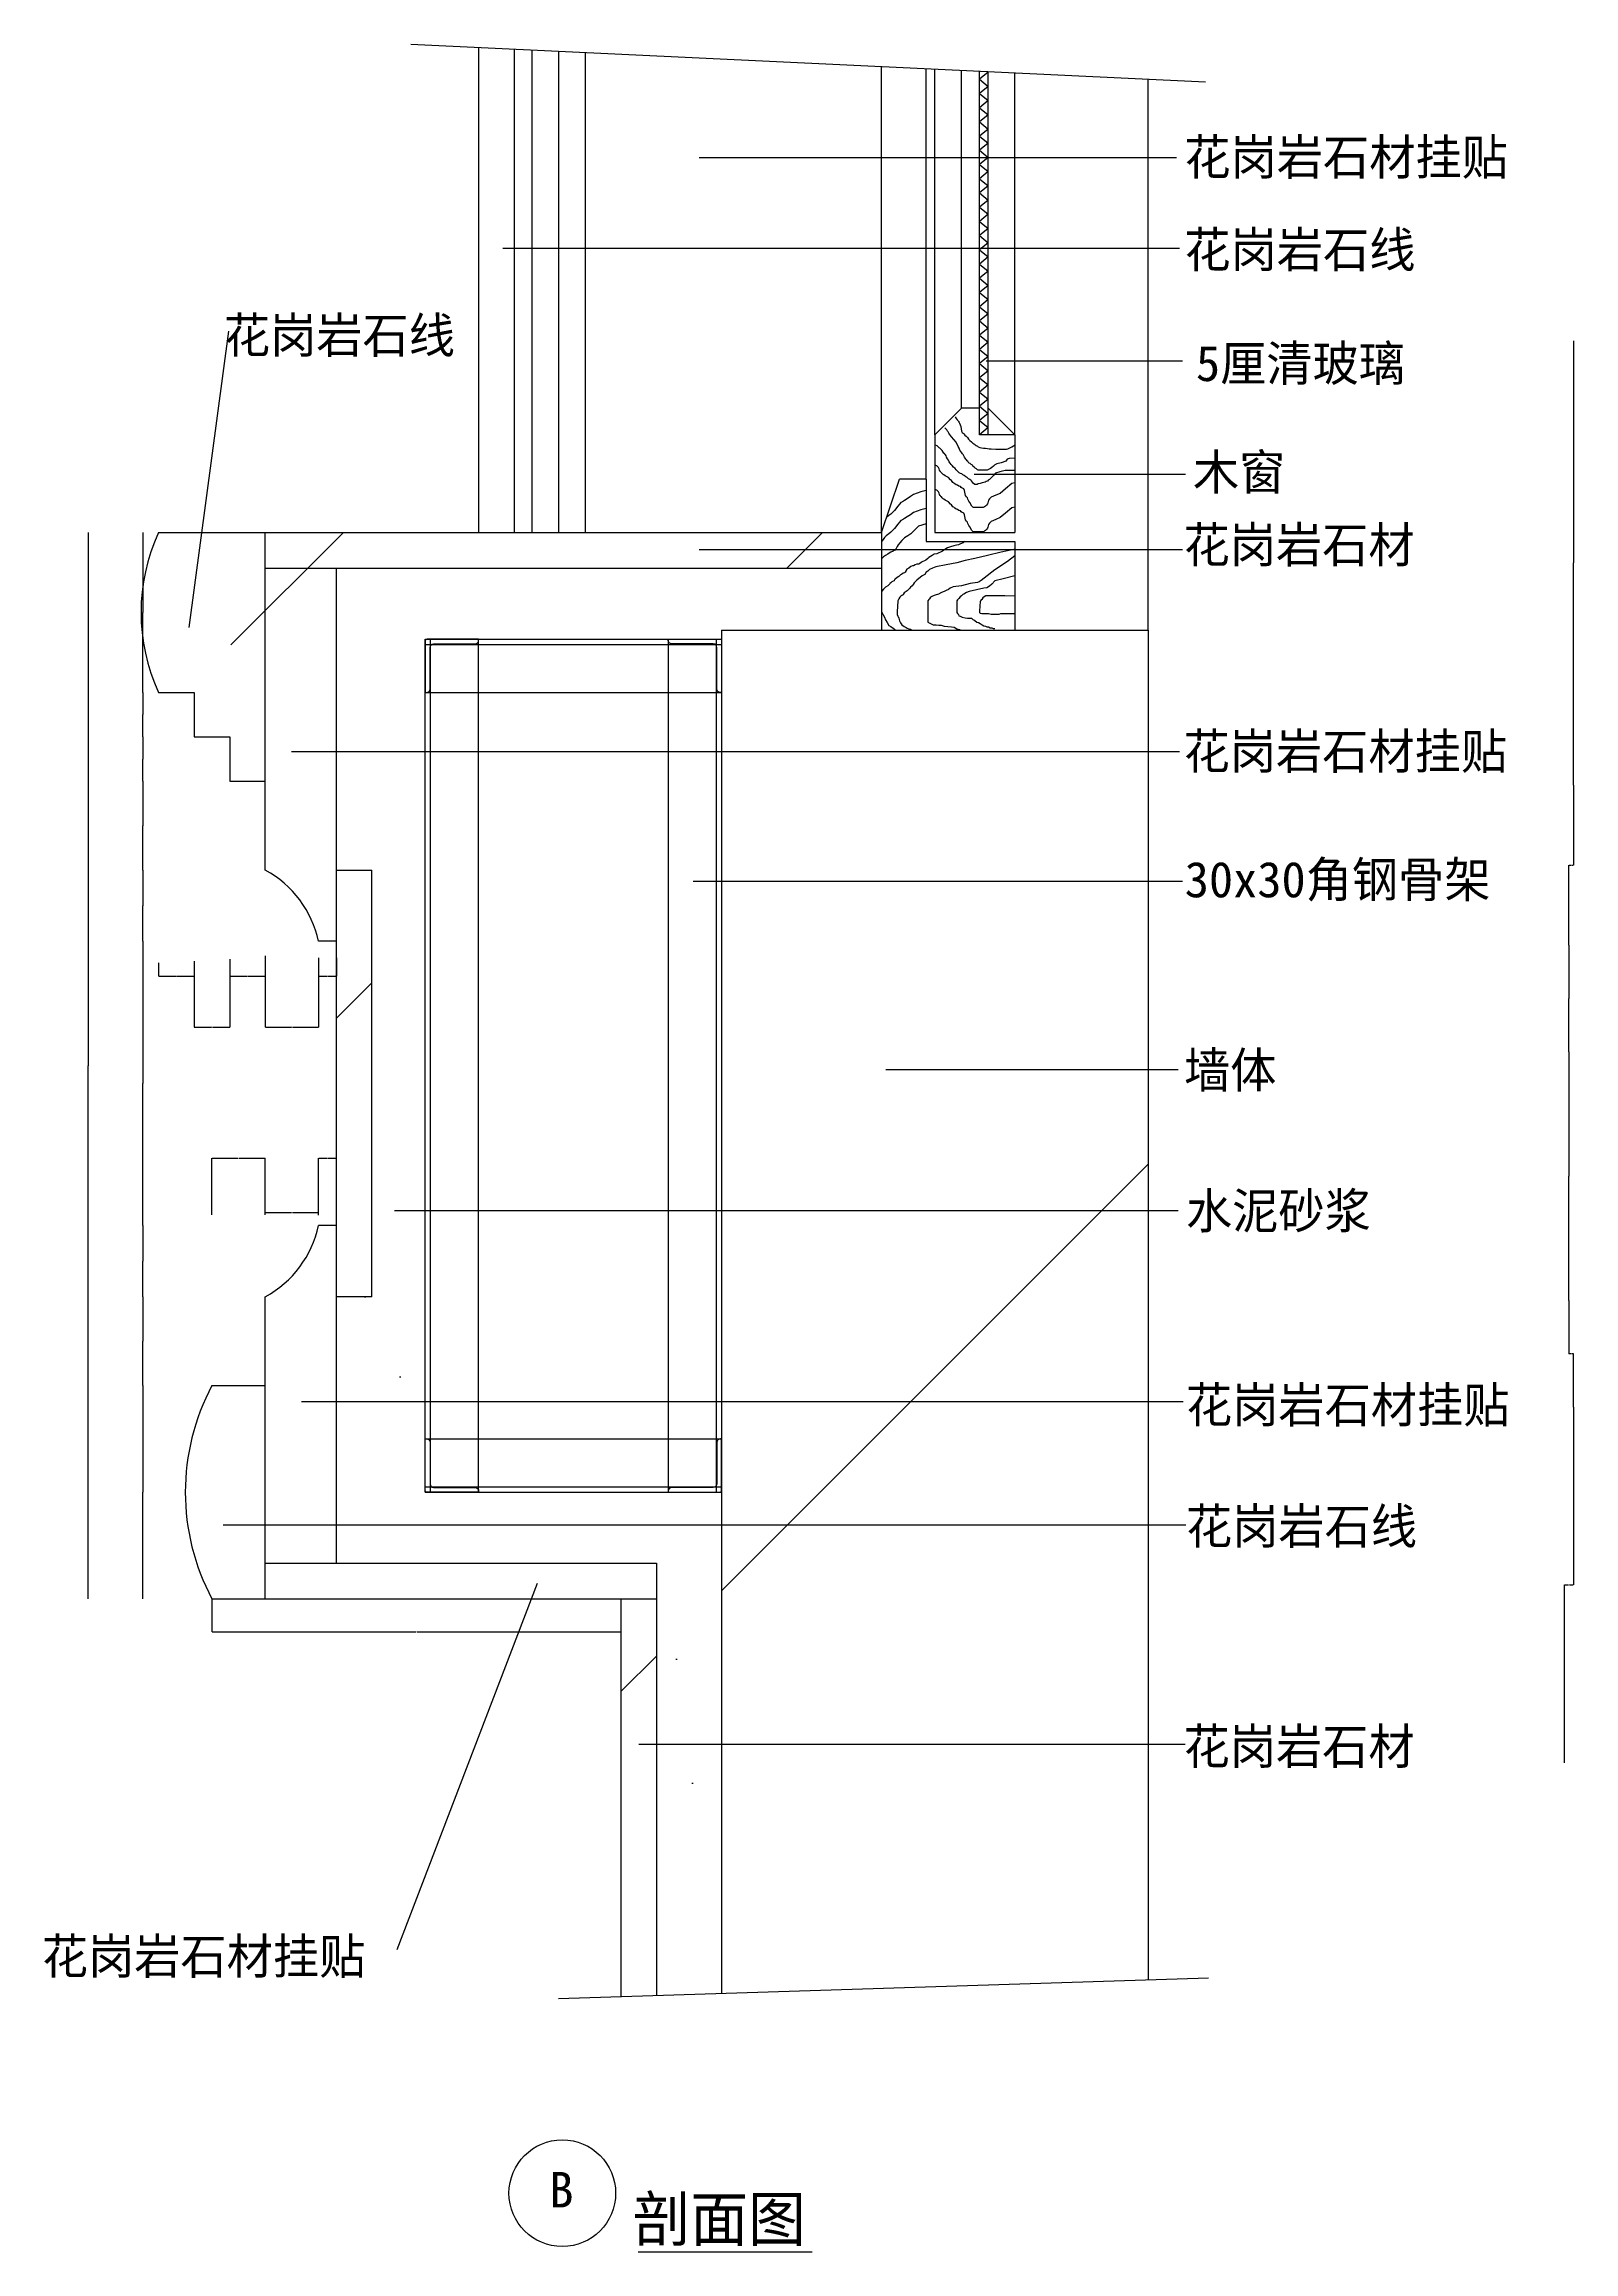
# Model space of a CAD drawing. Header units: metres. Extents: x 150 to 9015, y 196 to 11797.
# Drawn here: x 150 to 4452, y 196 to 6406 of the extents above; entities that cross this region are included whole.
import ezdxf

# ---------------------------------------------------------------- set-up
doc = ezdxf.new("R2010")
doc.units = ezdxf.units.M
for name, color, linetype in [('2', 2, 'Continuous'), ('3', 3, 'Continuous'), ('4', 4, 'Continuous'), ('7', 7, 'Continuous'), ('BH', 3, 'Continuous'), ('DIM', 3, 'Continuous'), ('TEXT', 3, 'Continuous')]:
    doc.layers.add(name, color=color, linetype=linetype)
doc.dimstyles.get("Standard").update_dxf_attribs({"dimtxt": 2.5, "dimasz": 2.5, "dimexe": 1.25, "dimexo": 0.625, "dimtad": 1, "dimcen": 2.5, "dimazin": 3, "dimtfac": 1, "dimtmove": 0, "dimatfit": 3})

# ---------------------------------------------------------------- blocks, each defined once
blk = doc.blocks.new('ST-L30')
at = {"layer": '4'}
blk.add_lwpolyline([(0, 1, 0.41), (1, 0), (30, 0), (30, 0.67, 0.41), (28, 2.67), (4.67, 2.67, -0.41), (2.67, 4.67), (2.67, 28, 0.41), (0.67, 30), (0, 30)], format="xyb", close=True, dxfattribs=at)
blk = doc.blocks.new('BH2')
at = {"layer": 'BH'}
blk.add_lwpolyline([(0, 32), (5, 28), (0, 24), (5, 20), (0, 16), (5, 12), (0, 8), (5, 4), (0, 0)], dxfattribs=at)
blk = doc.blocks.new('*D5')
for p, q in [((621.7, 2032.42), (621.7, 1939.42)), ((1771.7, 2032.42), (1771.7, 1939.42)), ((621.95, 1939.42), (1195.2, 1939.42)), ((1198.2, 1939.42), (1771.45, 1939.42))]:
    blk.add_line(p, q)
at = {"layer": 'Defpoints'}
for p in [(621.7, 2032.42), (1771.7, 2032.42), (621.7, 1939.42)]:
    blk.add_point(p, dxfattribs=at)
at = {"layer": 'DIM', "insert": (1196.7, 1939.42), "char_height": 1, "attachment_point": 5}
blk.add_mtext('230', dxfattribs=at)
blk = doc.blocks.new('*D7')
for p, q in [((273.88, 5032.42), (273.88, 3532.42)), ((273.63, 3532.42), (273.38, 3532.42)), ((273.88, 2032.42), (273.88, 3532.42)), ((273.88, 3532.42), (273.88, 3532.42)), ((274.13, 3532.42), (274.38, 3532.42))]:
    blk.add_line(p, q)
at = {"layer": 'Defpoints'}
for p in [(273.88, 5032.42), (273.88, 3532.42), (273.88, 2032.42)]:
    blk.add_point(p, dxfattribs=at)
at = {"layer": 'DIM', "insert": (273.88, 3533.545), "char_height": 1, "attachment_point": 5}
blk.add_mtext('600', dxfattribs=at)
blk = doc.blocks.new('*D8')
for p, q in [((427.66, 5032.42), (427.66, 4807.42)), ((427.41, 4807.42), (427.16, 4807.42)), ((427.66, 4582.42), (427.66, 4807.42)), ((427.66, 4807.42), (427.66, 4807.42)), ((427.91, 4807.42), (428.16, 4807.42))]:
    blk.add_line(p, q)
at = {"layer": 'Defpoints'}
for p in [(427.66, 5032.42), (427.66, 4807.42), (427.66, 4582.42)]:
    blk.add_point(p, dxfattribs=at)
at = {"layer": 'DIM', "insert": (427.66, 4808.545), "char_height": 1, "attachment_point": 5}
blk.add_mtext('90', dxfattribs=at)
blk = doc.blocks.new('*D9')
for p, q in [((571.7, 3826.85), (571.7, 3641.2)), ((671.7, 3831.7), (671.7, 3641.2)), ((571.95, 3641.2), (620.7, 3641.2)), ((622.7, 3641.2), (671.45, 3641.2))]:
    blk.add_line(p, q)
at = {"layer": 'Defpoints'}
for p in [(571.7, 3826.85), (671.7, 3831.7), (571.7, 3641.2)]:
    blk.add_point(p, dxfattribs=at)
at = {"layer": 'DIM', "insert": (621.7, 3641.2), "char_height": 1, "attachment_point": 5}
blk.add_mtext('20', dxfattribs=at)
blk = doc.blocks.new('*D10')
for p, q in [((671.7, 3831.7), (671.7, 3783.99)), ((771.7, 3841.4), (771.7, 3783.99)), ((671.95, 3783.99), (720.7, 3783.99)), ((722.7, 3783.99), (771.45, 3783.99))]:
    blk.add_line(p, q)
at = {"layer": 'Defpoints'}
for p in [(671.7, 3831.7), (771.7, 3841.4), (671.7, 3783.99)]:
    blk.add_point(p, dxfattribs=at)
at = {"layer": 'DIM', "insert": (721.7, 3783.99), "char_height": 1, "attachment_point": 5}
blk.add_mtext('20', dxfattribs=at)
blk = doc.blocks.new('*D11')
for p, q in [((621.7, 3113.16), (621.7, 3272.58)), ((621.95, 3272.58), (695.7, 3272.58)), ((697.7, 3272.58), (771.45, 3272.58)), ((771.7, 3113.16), (771.7, 3272.58))]:
    blk.add_line(p, q)
at = {"layer": 'Defpoints'}
for p in [(621.7, 3272.58), (621.7, 3113.16), (771.7, 3113.16)]:
    blk.add_point(p, dxfattribs=at)
at = {"layer": 'DIM', "insert": (696.7, 3272.58), "char_height": 1, "attachment_point": 5}
blk.add_mtext('30', dxfattribs=at)
blk = doc.blocks.new('*D12')
for p, q in [((427.66, 2882.42), (427.66, 2757.42)), ((427.41, 2757.42), (427.16, 2757.42)), ((427.66, 2632.42), (427.66, 2757.42)), ((427.66, 2757.42), (427.66, 2757.42)), ((427.91, 2757.42), (428.16, 2757.42))]:
    blk.add_line(p, q)
at = {"layer": 'Defpoints'}
for p in [(427.66, 2882.42), (427.66, 2757.42), (427.66, 2632.42)]:
    blk.add_point(p, dxfattribs=at)
at = {"layer": 'DIM', "insert": (427.66, 2758.545), "char_height": 1, "attachment_point": 5}
blk.add_mtext('50', dxfattribs=at)
blk = doc.blocks.new('*D13')
for p, q in [((427.66, 2632.42), (427.66, 2332.42)), ((427.41, 2332.42), (427.16, 2332.42)), ((427.66, 2032.42), (427.66, 2332.42)), ((427.66, 2332.42), (427.66, 2332.42)), ((427.91, 2332.42), (428.16, 2332.42))]:
    blk.add_line(p, q)
at = {"layer": 'Defpoints'}
for p in [(427.66, 2632.42), (427.66, 2332.42), (427.66, 2032.42)]:
    blk.add_point(p, dxfattribs=at)
at = {"layer": 'DIM', "insert": (427.66, 2333.545), "char_height": 1, "attachment_point": 5}
blk.add_mtext('120', dxfattribs=at)
blk = doc.blocks.new('*D14')
for p, q in [((427.66, 4457.42), (427.66, 4394.92)), ((427.41, 4394.92), (427.16, 4394.92)), ((427.66, 4332.42), (427.66, 4394.92)), ((427.66, 4394.92), (427.66, 4394.92)), ((427.91, 4394.92), (428.16, 4394.92))]:
    blk.add_line(p, q)
at = {"layer": 'Defpoints'}
for p in [(427.66, 4457.42), (427.66, 4394.92), (427.66, 4332.42)]:
    blk.add_point(p, dxfattribs=at)
at = {"layer": 'DIM', "insert": (427.66, 4396.045), "char_height": 1, "attachment_point": 5}
blk.add_mtext('25', dxfattribs=at)
blk = doc.blocks.new('*D15')
for p, q in [((427.66, 4332.42), (427.66, 4207.42)), ((427.41, 4207.42), (427.16, 4207.42)), ((427.66, 4082.42), (427.66, 4207.42)), ((427.66, 4207.42), (427.66, 4207.42)), ((427.91, 4207.42), (428.16, 4207.42))]:
    blk.add_line(p, q)
at = {"layer": 'Defpoints'}
for p in [(427.66, 4332.42), (427.66, 4207.42), (427.66, 4082.42)]:
    blk.add_point(p, dxfattribs=at)
at = {"layer": 'DIM', "insert": (427.66, 4208.545), "char_height": 1, "attachment_point": 5}
blk.add_mtext('50', dxfattribs=at)
blk = doc.blocks.new('*D16')
for p, q in [((427.66, 4582.42), (427.66, 4519.92)), ((427.41, 4519.92), (427.16, 4519.92)), ((427.66, 4457.42), (427.66, 4519.92)), ((427.66, 4519.92), (427.66, 4519.92)), ((427.91, 4519.92), (428.16, 4519.92))]:
    blk.add_line(p, q)
at = {"layer": 'Defpoints'}
for p in [(427.66, 4582.42), (427.66, 4519.92), (427.66, 4457.42)]:
    blk.add_point(p, dxfattribs=at)
at = {"layer": 'DIM', "insert": (427.66, 4521.045), "char_height": 1, "attachment_point": 5}
blk.add_mtext('25', dxfattribs=at)
blk = doc.blocks.new('*D17')
for p, q in [((427.66, 3882.42), (427.66, 3482.42)), ((427.41, 3482.42), (427.16, 3482.42)), ((427.66, 3082.42), (427.66, 3482.42)), ((427.66, 3482.42), (427.66, 3482.42)), ((427.91, 3482.42), (428.16, 3482.42))]:
    blk.add_line(p, q)
at = {"layer": 'Defpoints'}
for p in [(427.66, 3882.42), (427.66, 3482.42), (427.66, 3082.42)]:
    blk.add_point(p, dxfattribs=at)
at = {"layer": 'DIM', "insert": (427.66, 3483.545), "char_height": 1, "attachment_point": 5}
blk.add_mtext('160', dxfattribs=at)
blk = doc.blocks.new('*D18')
for p, q in [((427.66, 3082.42), (427.66, 2982.42)), ((427.41, 2982.42), (427.16, 2982.42)), ((427.66, 2882.42), (427.66, 2982.42)), ((427.66, 2982.42), (427.66, 2982.42)), ((427.91, 2982.42), (428.16, 2982.42))]:
    blk.add_line(p, q)
at = {"layer": 'Defpoints'}
for p in [(427.66, 3082.42), (427.66, 2982.42), (427.66, 2882.42)]:
    blk.add_point(p, dxfattribs=at)
at = {"layer": 'DIM', "insert": (427.66, 2983.545), "char_height": 1, "attachment_point": 5}
blk.add_mtext('40', dxfattribs=at)
blk = doc.blocks.new('*D19')
for p, q in [((427.66, 4082.42), (427.66, 3982.42)), ((427.41, 3982.42), (427.16, 3982.42)), ((427.66, 3882.42), (427.66, 3982.42)), ((427.66, 3982.42), (427.66, 3982.42)), ((427.91, 3982.42), (428.16, 3982.42))]:
    blk.add_line(p, q)
at = {"layer": 'Defpoints'}
for p in [(427.66, 4082.42), (427.66, 3982.42), (427.66, 3882.42)]:
    blk.add_point(p, dxfattribs=at)
at = {"layer": 'DIM', "insert": (427.66, 3983.545), "char_height": 1, "attachment_point": 5}
blk.add_mtext('40', dxfattribs=at)
blk = doc.blocks.new('*D20')
for p, q in [((471.7, 3822), (471.7, 3783.99)), ((571.7, 3826.85), (571.7, 3783.99)), ((471.95, 3783.99), (520.7, 3783.99)), ((522.7, 3783.99), (571.45, 3783.99))]:
    blk.add_line(p, q)
at = {"layer": 'Defpoints'}
for p in [(471.7, 3822), (571.7, 3826.85), (471.7, 3783.99)]:
    blk.add_point(p, dxfattribs=at)
at = {"layer": 'DIM', "insert": (521.7, 3783.99), "char_height": 1, "attachment_point": 5}
blk.add_mtext('20', dxfattribs=at)
blk = doc.blocks.new('*D21')
for p, q in [((921.7, 3836.18), (921.7, 3783.99)), ((971.7, 3836.18), (971.7, 3783.99)), ((921.95, 3783.99), (945.7, 3783.99)), ((947.7, 3783.99), (971.45, 3783.99))]:
    blk.add_line(p, q)
at = {"layer": 'Defpoints'}
for p in [(921.7, 3836.18), (971.7, 3836.18), (921.7, 3783.99)]:
    blk.add_point(p, dxfattribs=at)
at = {"layer": 'DIM', "insert": (946.7, 3783.99), "char_height": 1, "attachment_point": 5}
blk.add_mtext('10', dxfattribs=at)
blk = doc.blocks.new('*D22')
for p, q in [((921.7, 3111.89), (921.7, 3272.58)), ((921.95, 3272.58), (945.7, 3272.58)), ((947.7, 3272.58), (971.45, 3272.58)), ((971.7, 3111.89), (971.7, 3272.58))]:
    blk.add_line(p, q)
at = {"layer": 'Defpoints'}
for p in [(921.7, 3272.58), (921.7, 3111.89), (971.7, 3111.89)]:
    blk.add_point(p, dxfattribs=at)
at = {"layer": 'DIM', "insert": (946.7, 3272.58), "char_height": 1, "attachment_point": 5}
blk.add_mtext('10', dxfattribs=at)
blk = doc.blocks.new('*D23')
for p, q in [((771.7, 3841.4), (771.7, 3641.2)), ((921.7, 3836.18), (921.7, 3641.2)), ((771.95, 3641.2), (845.7, 3641.2)), ((847.7, 3641.2), (921.45, 3641.2))]:
    blk.add_line(p, q)
at = {"layer": 'Defpoints'}
for p in [(771.7, 3841.4), (921.7, 3836.18), (771.7, 3641.2)]:
    blk.add_point(p, dxfattribs=at)
at = {"layer": 'DIM', "insert": (846.7, 3641.2), "char_height": 1, "attachment_point": 5}
blk.add_mtext('30', dxfattribs=at)
blk = doc.blocks.new('*D24')
for p, q in [((771.7, 3113.16), (771.7, 3119.35)), ((771.95, 3119.35), (845.7, 3119.35)), ((847.7, 3119.35), (921.45, 3119.35)), ((921.7, 3111.89), (921.7, 3119.35))]:
    blk.add_line(p, q)
at = {"layer": 'Defpoints'}
for p in [(771.7, 3119.35), (771.7, 3113.16), (921.7, 3111.89)]:
    blk.add_point(p, dxfattribs=at)
at = {"layer": 'DIM', "insert": (846.7, 3119.35), "char_height": 1, "attachment_point": 5}
blk.add_mtext('30', dxfattribs=at)
blk = doc.blocks.new('*D43')
for p, q in [((4450.81, 5571.6), (4450.81, 4946.6)), ((4450.5, 4946.6), (4450.25, 4946.6)), ((4450.75, 4321.6), (4450.75, 4946.6)), ((4450.75, 4946.6), (4450.81, 4946.6)), ((4451.06, 4946.6), (4451.31, 4946.6))]:
    blk.add_line(p, q)
at = {"layer": 'Defpoints'}
for p in [(4450.81, 5571.6), (4450.75, 4946.6), (4450.75, 4321.6)]:
    blk.add_point(p, dxfattribs=at)
at = {"layer": 'DIM', "insert": (4450.78, 4947.725), "char_height": 1, "attachment_point": 5}
blk.add_mtext('250', dxfattribs=at)
blk = doc.blocks.new('*D44')
for p, q in [((4438.12, 3871.6), (4438.12, 3721.6)), ((4437.87, 3721.6), (4437.62, 3721.6)), ((4438.12, 3571.6), (4438.12, 3721.6)), ((4438.12, 3721.6), (4438.12, 3721.6)), ((4438.37, 3721.6), (4438.62, 3721.6))]:
    blk.add_line(p, q)
at = {"layer": 'Defpoints'}
for p in [(4438.12, 3871.6), (4438.12, 3721.6), (4438.12, 3571.6)]:
    blk.add_point(p, dxfattribs=at)
at = {"layer": 'DIM', "insert": (4438.12, 3722.725), "char_height": 1, "attachment_point": 5}
blk.add_mtext('60', dxfattribs=at)
blk = doc.blocks.new('*D45')
for p, q in [((4438.12, 2871.6), (4438.12, 2721.6)), ((4443.435, 2721.6), (4437.87, 2721.6)), ((4451, 2721.6), (4445.435, 2721.6)), ((4450.75, 2571.6), (4450.75, 2721.6))]:
    blk.add_line(p, q)
at = {"layer": 'Defpoints'}
for p in [(4438.12, 2871.6), (4450.75, 2721.6), (4450.75, 2571.6)]:
    blk.add_point(p, dxfattribs=at)
at = {"layer": 'DIM', "insert": (4444.435, 2721.6), "char_height": 1, "attachment_point": 5}
blk.add_mtext('60', dxfattribs=at)
blk = doc.blocks.new('*D46')
for p, q in [((4438.12, 3571.6), (4438.12, 3221.6)), ((4437.87, 3221.6), (4437.62, 3221.6)), ((4438.12, 2871.6), (4438.12, 3221.6)), ((4438.12, 3221.6), (4438.12, 3221.6)), ((4438.37, 3221.6), (4438.62, 3221.6))]:
    blk.add_line(p, q)
at = {"layer": 'Defpoints'}
for p in [(4438.12, 3571.6), (4438.12, 3221.6), (4438.12, 2871.6)]:
    blk.add_point(p, dxfattribs=at)
at = {"layer": 'DIM', "insert": (4438.12, 3222.725), "char_height": 1, "attachment_point": 5}
blk.add_mtext('140', dxfattribs=at)
blk = doc.blocks.new('*D47')
for p, q in [((4450.75, 4321.6), (4450.75, 4096.6)), ((4438.12, 3871.6), (4438.12, 4096.6)), ((4438.37, 4096.6), (4443.435, 4096.6)), ((4445.435, 4096.6), (4450.5, 4096.6))]:
    blk.add_line(p, q)
at = {"layer": 'Defpoints'}
for p in [(4450.75, 4321.6), (4438.12, 4096.6), (4438.12, 3871.6)]:
    blk.add_point(p, dxfattribs=at)
at = {"layer": 'DIM', "insert": (4444.435, 4096.6), "char_height": 1, "attachment_point": 5}
blk.add_mtext('90', dxfattribs=at)
blk = doc.blocks.new('*D48')
for p, q in [((4450.75, 2571.6), (4450.75, 2071.6)), ((4425.5, 1571.6), (4425.5, 2071.6)), ((4425.75, 2071.6), (4436.625, 2071.6)), ((4439.625, 2071.6), (4450.5, 2071.6))]:
    blk.add_line(p, q)
at = {"layer": 'Defpoints'}
for p in [(4450.75, 2571.6), (4425.5, 2071.6), (4425.5, 1571.6)]:
    blk.add_point(p, dxfattribs=at)
at = {"layer": 'DIM', "insert": (4438.125, 2071.6), "char_height": 1, "attachment_point": 5}
blk.add_mtext('200', dxfattribs=at)

msp = doc.modelspace()

# ---------------------------------------------------------------- hatches: boundary and pattern name
at = {"layer": 'BH'}
h = msp.add_hatch(dxfattribs=at)
h.set_pattern_fill('ANSI33', scale=300)
h.paths.add_polyline_path([(771.7, 2132.42), (771.7, 2032.42), (1771.7, 2032.42), (1771.7, 2132.42)])
h.paths.add_polyline_path([(1871.7, 2132.42), (1771.7, 2132.42), (1771.7, 913.95), (1871.7, 917.1)])
h.paths.add_polyline_path([(771.7, 2632.42), (621.7, 2632.42, 0.25), (621.7, 2032.42), (771.7, 2032.42)])
h.paths.add_polyline_path([(771.7, 2132.42), (971.7, 2132.42), (971.7, 3082.42), (921.7, 3082.42, -0.22), (771.7, 2882.42)])
h.paths.add_polyline_path([(971.7, 2882.42), (1071.7, 2882.42), (1071.7, 4082.42), (971.7, 4082.42)])
h.paths.add_polyline_path([(971.7, 4932.42), (771.7, 4932.42), (771.7, 4082.42, -0.22), (921.7, 3882.42), (971.7, 3882.42)])
h.paths.add_polyline_path([(771.7, 5032.42), (471.7, 5032.42, 0.22), (471.7, 4582.42), (571.7, 4582.42), (571.7, 4457.42), (671.7, 4457.42), (671.7, 4332.42), (771.7, 4332.42)])
h.paths.add_polyline_path([(2505.03, 4932.42), (2505.03, 5032.42), (771.7, 5032.42), (771.7, 4932.42)])
h = msp.add_hatch(dxfattribs=at)
h.set_pattern_fill('AR-CONC', scale=15)
h.paths.add_polyline_path([(1221.7, 4732.42), (1371.7, 4732.42), (2055.03, 4732.42), (2055.03, 4757.42), (2505.03, 4757.42), (2505.03, 4932.42), (971.7, 4932.42), (971.7, 4082.42), (1071.7, 4082.42), (1071.7, 2882.42), (971.7, 2882.42), (971.7, 2132.42), (1871.7, 2132.42), (1871.7, 917.1), (2055.03, 922.87), (2055.03, 2332.42), (1905.03, 2332.42), (1221.7, 2332.42), (1221.7, 2482.42)])
h = msp.add_hatch(dxfattribs=at)
h.set_pattern_fill('ANSI31', scale=1500)
h.paths.add_polyline_path([(3255.03, 4757.42), (2055.03, 4757.42), (2055.03, 922.87), (3255.03, 960.62)])

# ---------------------------------------------------------------- linework, layer by layer
at = {"layer": '2'}
for p, q in [((2055.03, 4757.42), (3255.03, 4757.42)), ((2055.03, 4757.42), (2055.03, 922.87)), ((3255.03, 4757.42), (3255.03, 960.62))]:
    msp.add_line(p, q, dxfattribs=at)
at = {"layer": '3'}
for p, q in [((1180.72, 6406.11), (3416.23, 6300.41)), ((2730.03, 5382.42), (2730.03, 6332.85)), ((1596.02, 908.43), (3423.98, 965.94))]:
    msp.add_line(p, q, dxfattribs=at)
at = {"layer": '4'}
for p, q in [((1371.7, 6397.08), (1371.7, 5032.42)), ((1671.7, 6382.9), (1671.7, 5032.42)), ((3255.03, 4757.42), (3255.03, 6308.03)), ((2730.03, 5382.42), (2655.03, 5307.42)), ((2780.03, 5382.42), (2730.03, 5382.42)), ((2805.03, 5382.42), (2880.03, 5307.42)), ((2655.03, 5307.42), (2655.03, 5032.42)), ((2880.03, 5307.42), (2780.03, 5307.42)), ((2880.03, 5307.42), (2880.03, 5032.42)), ((2505.03, 5032.42), (2555.03, 5182.42)), ((2630.03, 5182.42), (2555.03, 5182.42)), ((2630.03, 5182.42), (2630.03, 5007.42)), ((471.7, 5032.42), (2505.03, 5032.42)), ((771.7, 4082.42), (771.7, 5032.42)), ((2505.03, 5032.42), (2505.03, 4757.42)), ((2655.03, 5032.42), (2880.03, 5032.42)), ((2630.03, 5007.42), (2880.03, 5007.42)), ((2880.03, 5007.42), (2880.03, 4757.42)), ((771.7, 4932.42), (2505.03, 4932.42)), ((971.7, 2132.42), (971.7, 4932.42)), ((1221.7, 4732.42), (2055.03, 4732.42)), ((1221.7, 2332.42), (1221.7, 4732.42)), ((1071.7, 2882.42), (1071.7, 4082.42)), ((771.7, 2032.42), (771.7, 2882.42)), ((621.7, 2632.42), (771.7, 2632.42)), ((1221.7, 2332.42), (2055.03, 2332.42)), ((771.7, 2132.42), (1871.7, 2132.42)), ((1871.7, 2132.42), (1871.7, 917.1)), ((621.7, 2032.42), (1871.7, 2032.42)), ((1771.7, 2032.42), (1771.7, 913.95))]:
    msp.add_line(p, q, dxfattribs=at)
msp.add_lwpolyline([(471.7, 5032.42, 0.22), (471.7, 4582.42), (571.7, 4582.42), (571.7, 4457.42), (671.7, 4457.42), (671.7, 4332.42), (771.7, 4332.42)], format="xyb", dxfattribs=at)
for points in [[(971.7, 4082.42), (1071.7, 4082.42)], [(971.7, 3882.42), (921.7, 3882.42)], [(971.7, 3082.42), (921.7, 3082.42)], [(1071.7, 2882.42), (971.7, 2882.42)]]:
    msp.add_lwpolyline(points, dxfattribs=at)
for centre, radius, start, end in [((626.38, 3817.18), 302.44, 12.46, 61.28), ((626.38, 3147.65), 302.44, 298.72, 347.54), ((1184.2, 2332.42), 637.5, 151.93, 208.07)]:
    msp.add_arc(centre, radius, start, end, dxfattribs=at)
at = {"layer": '7'}
for p, q in [((1471.7, 6392.35), (1471.7, 5032.42)), ((1521.7, 6389.99), (1521.7, 5032.42)), ((1596.7, 6386.44), (1596.7, 5032.42)), ((2505.03, 5032.42), (2505.03, 6343.49)), ((2630.03, 5182.42), (2630.03, 6337.58)), ((2655.03, 5307.42), (2655.03, 6336.4)), ((2780.03, 5307.42), (2780.03, 6329.31)), ((2805.03, 5307.42), (2805.03, 6329.31)), ((2880.03, 5307.42), (2880.03, 6325.76)), ((1236.7, 2332.42), (1236.7, 4732.42)), ((1371.7, 2332.42), (1371.7, 4732.42)), ((1905.03, 4732.42), (1905.03, 2332.42)), ((2040.03, 4732.42), (2040.03, 2332.42)), ((1221.7, 4717.42), (2055.03, 4717.42)), ((1221.7, 4582.42), (2055.03, 4582.42)), ((1221.7, 2482.42), (2055.03, 2482.42)), ((1221.7, 2347.42), (2055.03, 2347.42))]:
    msp.add_line(p, q, dxfattribs=at)
at = {"layer": 'BH'}
for p, q in [((2711.77, 5357.58), (2714.49, 5353.04)), ((2714.49, 5353.04), (2717.21, 5349.41)), ((2717.21, 5349.41), (2719.93, 5346.69)), ((2719.93, 5346.69), (2721.74, 5344.87)), ((2721.74, 5344.87), (2723.56, 5342.15)), ((2723.56, 5342.15), (2724.46, 5339.43)), ((2685.49, 5324), (2682.77, 5326.72)), ((2688.21, 5321.28), (2685.49, 5324)), ((2690.02, 5317.65), (2688.21, 5321.28)), ((2691.83, 5315.83), (2690.02, 5317.65)), ((2692.74, 5314.02), (2691.83, 5315.83)), ((2694.55, 5312.2), (2692.74, 5314.02)), ((2696.37, 5308.57), (2694.55, 5312.2)), ((2699.08, 5304.94), (2696.37, 5308.57)), ((2701.8, 5301.31), (2699.08, 5304.94)), ((2714.49, 5286.79), (2701.8, 5301.31)), ((2719.93, 5274.08), (2714.49, 5286.79)), ((2724.46, 5339.43), (2726.27, 5334.89)), ((2726.27, 5334.89), (2728.09, 5330.35)), ((2728.09, 5330.35), (2729.9, 5317.65)), ((2729.9, 5317.65), (2731.71, 5314.02)), ((2731.71, 5314.02), (2734.43, 5311.29)), ((2734.43, 5311.29), (2736.24, 5309.48)), ((2736.24, 5309.48), (2738.96, 5305.85)), ((2738.96, 5305.85), (2742.59, 5303.12)), ((2742.59, 5303.12), (2746.21, 5299.49)), ((2746.21, 5299.49), (2749.84, 5294.96)), ((2749.84, 5294.96), (2753.46, 5291.33)), ((2753.46, 5291.33), (2758, 5287.7)), ((2758, 5287.7), (2761.62, 5284.07)), ((2761.62, 5284.07), (2764.34, 5281.34)), ((2764.34, 5281.34), (2766.15, 5280.44)), ((2766.15, 5280.44), (2767.97, 5278.62)), ((2878.54, 5277.71), (2880.03, 5279.21)), ((2661.02, 5275.9), (2656.49, 5277.71)), ((2660.11, 5219.63), (2657.39, 5220.54)), ((2664.64, 5215.09), (2660.11, 5219.63)), ((2666.46, 5270.45), (2661.02, 5275.9)), ((2669.18, 5269.54), (2666.46, 5270.45)), ((2671.89, 5266.82), (2669.18, 5269.54)), ((2675.52, 5263.19), (2671.89, 5266.82)), ((2678.24, 5258.65), (2675.52, 5263.19)), ((2680.05, 5255.93), (2678.24, 5258.65)), ((2681.86, 5254.12), (2680.05, 5255.93)), ((2684.58, 5250.49), (2681.86, 5254.12)), ((2686.4, 5247.76), (2684.58, 5250.49)), ((2687.3, 5244.13), (2686.4, 5247.76)), ((2690.02, 5239.6), (2687.3, 5244.13)), ((2692.74, 5235.97), (2690.02, 5239.6)), ((2695.46, 5231.43), (2692.74, 5235.97)), ((2697.27, 5228.71), (2695.46, 5231.43)), ((2698.18, 5226.89), (2697.27, 5228.71)), ((2700.9, 5223.26), (2698.18, 5226.89)), ((2703.62, 5220.54), (2700.9, 5223.26)), ((2707.24, 5216), (2703.62, 5220.54)), ((2723.56, 5269.54), (2719.93, 5274.08)), ((2725.37, 5264.1), (2723.56, 5269.54)), ((2728.09, 5260.47), (2725.37, 5264.1)), ((2730.81, 5256.84), (2728.09, 5260.47)), ((2732.62, 5253.21), (2730.81, 5256.84)), ((2734.43, 5251.39), (2732.62, 5253.21)), ((2738.06, 5244.13), (2734.43, 5251.39)), ((2741.68, 5238.69), (2738.06, 5244.13)), ((2743.5, 5236.87), (2741.68, 5238.69)), ((2745.31, 5234.15), (2743.5, 5236.87)), ((2747.12, 5233.24), (2745.31, 5234.15)), ((2748.93, 5230.52), (2747.12, 5233.24)), ((2751.65, 5227.8), (2748.93, 5230.52)), ((2754.37, 5225.98), (2751.65, 5227.8)), ((2757.09, 5223.26), (2754.37, 5225.98)), ((2759.81, 5222.35), (2757.09, 5223.26)), ((2761.62, 5218.72), (2759.81, 5222.35)), ((2765.25, 5216), (2761.62, 5218.72)), ((2767.97, 5278.62), (2770.69, 5276.81)), ((2770.69, 5276.81), (2774.31, 5274.99)), ((2774.31, 5274.99), (2777.03, 5273.18)), ((2777.03, 5273.18), (2781.56, 5271.36)), ((2781.56, 5271.36), (2786.09, 5270.45)), ((2786.09, 5270.45), (2791.53, 5269.54)), ((2791.53, 5269.54), (2796.97, 5269.54)), ((2796.97, 5269.54), (2802.41, 5268.64)), ((2802.41, 5268.64), (2807.85, 5267.73)), ((2807.85, 5267.73), (2813.28, 5267.73)), ((2813.28, 5267.73), (2825.97, 5266.82)), ((2819.63, 5218.72), (2815.1, 5215.09)), ((2823.25, 5222.35), (2819.63, 5218.72)), ((2828.69, 5225.07), (2823.25, 5222.35)), ((2825.97, 5266.82), (2855.88, 5266.82)), ((2841.38, 5228.71), (2828.69, 5225.07)), ((2854.07, 5233.24), (2841.38, 5228.71)), ((2858.6, 5238.69), (2854.07, 5233.24)), ((2855.88, 5266.82), (2860.41, 5267.73)), ((2864.04, 5240.5), (2858.6, 5238.69)), ((2860.41, 5267.73), (2864.04, 5269.54)), ((2864.04, 5269.54), (2867.66, 5271.36)), ((2878.54, 5241.41), (2864.04, 5240.5)), ((2867.66, 5271.36), (2871.29, 5273.18)), ((2871.29, 5273.18), (2875.82, 5275.9)), ((2875.82, 5275.9), (2878.54, 5277.71)), ((2880.03, 5241.41), (2878.54, 5241.41)), ((2667.36, 5211.46), (2664.64, 5215.09)), ((2668.27, 5207.83), (2667.36, 5211.46)), ((2669.18, 5205.11), (2668.27, 5207.83)), ((2670.99, 5204.2), (2669.18, 5205.11)), ((2671.89, 5202.39), (2670.99, 5204.2)), ((2673.71, 5200.57), (2671.89, 5202.39)), ((2675.52, 5197.85), (2673.71, 5200.57)), ((2678.24, 5195.13), (2675.52, 5197.85)), ((2680.05, 5194.22), (2678.24, 5195.13)), ((2683.68, 5191.5), (2680.05, 5194.22)), ((2687.3, 5189.68), (2683.68, 5191.5)), ((2690.93, 5187.86), (2687.3, 5189.68)), ((2692.74, 5186.96), (2690.93, 5187.86)), ((2699.08, 5180.6), (2692.74, 5186.96)), ((2701.8, 5178.79), (2699.08, 5180.6)), ((2705.43, 5173.34), (2701.8, 5178.79)), ((2708.15, 5171.53), (2705.43, 5173.34)), ((2711.77, 5212.37), (2707.24, 5216)), ((2710.87, 5168.81), (2708.15, 5171.53)), ((2714.49, 5166.08), (2710.87, 5168.81)), ((2714.49, 5208.74), (2711.77, 5212.37)), ((2717.21, 5206.02), (2714.49, 5208.74)), ((2718.12, 5165.18), (2714.49, 5166.08)), ((2719.93, 5203.29), (2717.21, 5206.02)), ((2722.65, 5162.45), (2718.12, 5165.18)), ((2723.56, 5200.57), (2719.93, 5203.29)), ((2727.18, 5161.55), (2722.65, 5162.45)), ((2727.18, 5197.85), (2723.56, 5200.57)), ((2730.81, 5196.94), (2727.18, 5197.85)), ((2728.99, 5158.82), (2727.18, 5161.55)), ((2731.71, 5157.01), (2728.99, 5158.82)), ((2733.53, 5194.22), (2730.81, 5196.94)), ((2734.43, 5156.1), (2731.71, 5157.01)), ((2737.15, 5192.4), (2733.53, 5194.22)), ((2736.24, 5155.19), (2734.43, 5156.1)), ((2738.06, 5150.66), (2736.24, 5155.19)), ((2741.68, 5188.77), (2737.15, 5192.4)), ((2745.31, 5186.96), (2741.68, 5188.77)), ((2747.12, 5185.14), (2745.31, 5186.96)), ((2749.84, 5183.33), (2747.12, 5185.14)), ((2753.46, 5181.51), (2749.84, 5183.33)), ((2756.18, 5179.7), (2753.46, 5181.51)), ((2758, 5177.88), (2756.18, 5179.7)), ((2760.72, 5174.25), (2758, 5177.88)), ((2763.43, 5170.62), (2760.72, 5174.25)), ((2767.06, 5166.99), (2763.43, 5170.62)), ((2767.97, 5213.28), (2765.25, 5216)), ((2773.4, 5166.99), (2767.06, 5166.99)), ((2771.59, 5211.46), (2767.97, 5213.28)), ((2774.31, 5208.74), (2771.59, 5211.46)), ((2777.03, 5168.81), (2773.4, 5166.99)), ((2777.03, 5207.83), (2774.31, 5208.74)), ((2801.5, 5207.83), (2777.03, 5207.83)), ((2782.47, 5170.62), (2777.03, 5168.81)), ((2787.91, 5172.44), (2782.47, 5170.62)), ((2792.44, 5173.34), (2787.91, 5172.44)), ((2796.06, 5174.25), (2792.44, 5173.34)), ((2798.78, 5176.07), (2796.06, 5174.25)), ((2802.41, 5176.97), (2798.78, 5176.07)), ((2804.22, 5208.74), (2801.5, 5207.83)), ((2805.13, 5179.7), (2802.41, 5176.97)), ((2807.85, 5210.55), (2804.22, 5208.74)), ((2808.75, 5181.51), (2805.13, 5179.7)), ((2811.47, 5212.37), (2807.85, 5210.55)), ((2812.38, 5185.14), (2808.75, 5181.51)), ((2815.1, 5215.09), (2811.47, 5212.37)), ((2816, 5188.77), (2812.38, 5185.14)), ((2820.53, 5193.31), (2816, 5188.77)), ((2825.07, 5198.76), (2820.53, 5193.31)), ((2837.75, 5203.29), (2825.07, 5198.76)), ((2852.26, 5206.92), (2837.75, 5203.29)), ((2853.16, 5155.19), (2838.66, 5142.49)), ((2880.03, 5206.92), (2852.26, 5206.92)), ((2871.29, 5169.71), (2853.16, 5155.19)), ((2880.03, 5171.9), (2871.29, 5169.71)), ((2541.59, 5094.56), (2535.65, 5088.62)), ((2550.49, 5106.45), (2541.59, 5094.56)), ((2554.94, 5112.39), (2550.49, 5106.45)), ((2559.4, 5116.85), (2554.94, 5112.39)), ((2563.85, 5118.34), (2559.4, 5116.85)), ((2569.78, 5122.8), (2563.85, 5118.34)), ((2577.2, 5127.25), (2569.78, 5122.8)), ((2586.11, 5133.2), (2577.2, 5127.25)), ((2595.01, 5139.14), (2586.11, 5133.2)), ((2615.79, 5146.57), (2595.01, 5139.14)), ((2615.79, 5095.83), (2595.01, 5088.4)), ((2630.03, 5150.65), (2615.79, 5146.57)), ((2630.03, 5099.9), (2615.79, 5095.83)), ((2660.11, 5151.24), (2657.39, 5152.14)), ((2664.64, 5146.7), (2660.11, 5151.24)), ((2667.36, 5143.07), (2664.64, 5146.7)), ((2668.27, 5139.44), (2667.36, 5143.07)), ((2669.18, 5136.72), (2668.27, 5139.44)), ((2670.99, 5135.81), (2669.18, 5136.72)), ((2671.89, 5133.99), (2670.99, 5135.81)), ((2673.71, 5132.18), (2671.89, 5133.99)), ((2675.52, 5129.46), (2673.71, 5132.18)), ((2678.24, 5126.73), (2675.52, 5129.46)), ((2680.05, 5125.83), (2678.24, 5126.73)), ((2683.68, 5123.1), (2680.05, 5125.83)), ((2687.3, 5121.29), (2683.68, 5123.1)), ((2690.93, 5119.47), (2687.3, 5121.29)), ((2692.74, 5118.57), (2690.93, 5119.47)), ((2699.08, 5112.21), (2692.74, 5118.57)), ((2701.8, 5110.4), (2699.08, 5112.21)), ((2705.43, 5104.95), (2701.8, 5110.4)), ((2708.15, 5103.14), (2705.43, 5104.95)), ((2710.87, 5100.41), (2708.15, 5103.14)), ((2714.49, 5097.69), (2710.87, 5100.41)), ((2718.12, 5096.78), (2714.49, 5097.69)), ((2722.65, 5094.06), (2718.12, 5096.78)), ((2727.18, 5093.15), (2722.65, 5094.06)), ((2728.99, 5090.43), (2727.18, 5093.15)), ((2740.78, 5136.13), (2738.06, 5150.66)), ((2743.5, 5132.5), (2740.78, 5136.13)), ((2746.21, 5129.78), (2743.5, 5132.5)), ((2747.12, 5126.15), (2746.21, 5129.78)), ((2748.93, 5124.34), (2747.12, 5126.15)), ((2750.75, 5120.71), (2748.93, 5124.34)), ((2753.46, 5117.08), (2750.75, 5120.71)), ((2758.9, 5106.18), (2753.46, 5117.08)), ((2761.62, 5103.46), (2758.9, 5106.18)), ((2763.43, 5102.55), (2761.62, 5103.46)), ((2790.62, 5102.55), (2763.43, 5102.55)), ((2794.25, 5104.37), (2790.62, 5102.55)), ((2796.97, 5106.18), (2794.25, 5104.37)), ((2799.69, 5108.91), (2796.97, 5106.18)), ((2802.41, 5112.54), (2799.69, 5108.91)), ((2803.31, 5116.17), (2802.41, 5112.54)), ((2805.13, 5119.8), (2803.31, 5116.17)), ((2806.03, 5123.43), (2805.13, 5119.8)), ((2808.75, 5127.06), (2806.03, 5123.43)), ((2813.28, 5131.6), (2808.75, 5127.06)), ((2825.97, 5137.04), (2813.28, 5131.6)), ((2838.66, 5142.49), (2825.97, 5137.04)), ((2871.29, 5101.32), (2853.16, 5086.8)), ((2880.03, 5103.51), (2871.29, 5101.32)), ((2525.26, 5079.7), (2519.16, 5074.81)), ((2531.2, 5084.16), (2525.26, 5079.7)), ((2531.2, 5033.41), (2525.26, 5028.96)), ((2535.65, 5088.62), (2531.2, 5084.16)), ((2535.65, 5037.87), (2531.2, 5033.41)), ((2541.59, 5043.82), (2535.65, 5037.87)), ((2550.49, 5055.71), (2541.59, 5043.82)), ((2554.94, 5061.65), (2550.49, 5055.71)), ((2559.4, 5066.11), (2554.94, 5061.65)), ((2563.85, 5067.6), (2559.4, 5066.11)), ((2569.78, 5072.05), (2563.85, 5067.6)), ((2577.2, 5076.51), (2569.78, 5072.05)), ((2586.11, 5082.46), (2577.2, 5076.51)), ((2595.01, 5088.4), (2586.11, 5082.46)), ((2608.37, 5049.76), (2587.59, 5028.96)), ((2630.03, 5056.54), (2608.37, 5049.76)), ((2731.71, 5088.62), (2728.99, 5090.43)), ((2734.43, 5087.71), (2731.71, 5088.62)), ((2736.24, 5086.8), (2734.43, 5087.71)), ((2738.06, 5082.26), (2736.24, 5086.8)), ((2740.78, 5067.74), (2738.06, 5082.26)), ((2743.5, 5064.11), (2740.78, 5067.74)), ((2746.21, 5061.39), (2743.5, 5064.11)), ((2747.12, 5057.76), (2746.21, 5061.39)), ((2748.93, 5055.94), (2747.12, 5057.76)), ((2750.75, 5052.31), (2748.93, 5055.94)), ((2753.46, 5048.68), (2750.75, 5052.31)), ((2758.9, 5037.79), (2753.46, 5048.68)), ((2761.62, 5035.07), (2758.9, 5037.79)), ((2763.43, 5034.16), (2761.62, 5035.07)), ((2790.62, 5034.16), (2763.43, 5034.16)), ((2794.25, 5035.98), (2790.62, 5034.16)), ((2796.97, 5037.79), (2794.25, 5035.98)), ((2799.69, 5040.52), (2796.97, 5037.79)), ((2802.41, 5044.15), (2799.69, 5040.52)), ((2803.31, 5047.78), (2802.41, 5044.15)), ((2805.13, 5051.41), (2803.31, 5047.78)), ((2806.03, 5055.04), (2805.13, 5051.41)), ((2808.75, 5058.67), (2806.03, 5055.04)), ((2813.28, 5063.2), (2808.75, 5058.67)), ((2825.97, 5068.65), (2813.28, 5063.2)), ((2838.66, 5074.1), (2825.97, 5068.65)), ((2853.16, 5086.8), (2838.66, 5074.1)), ((2505.97, 5008.15), (2505.03, 5007.21)), ((2507.45, 5011.12), (2505.97, 5008.15)), ((2508.94, 5011.12), (2507.45, 5011.12)), ((2513.39, 5018.55), (2508.94, 5012.61)), ((2508.94, 5012.61), (2508.94, 5011.12)), ((2517.84, 5023.01), (2513.39, 5018.55)), ((2522.29, 4971), (2516.36, 4968.03)), ((2525.26, 5028.96), (2517.84, 5023.01)), ((2526.74, 4973.97), (2522.29, 4971)), ((2531.2, 4976.94), (2526.74, 4973.97)), ((2537.13, 4979.91), (2531.2, 4976.94)), ((2540.1, 4981.4), (2537.13, 4979.91)), ((2543.07, 4982.89), (2540.1, 4981.4)), ((2546.04, 4987.35), (2543.07, 4982.89)), ((2549.01, 4993.29), (2546.04, 4987.35)), ((2551.97, 4997.75), (2549.01, 4993.29)), ((2556.43, 5003.69), (2551.97, 4997.75)), ((2562.36, 5009.64), (2556.43, 5003.69)), ((2569.78, 5017.07), (2562.36, 5009.64)), ((2578.69, 5023.01), (2569.78, 5017.07)), ((2587.59, 5028.96), (2578.69, 5023.01)), ((2652.9, 4971), (2646.96, 4968.03)), ((2660.32, 4972.48), (2652.9, 4971)), ((2666.25, 4975.46), (2660.32, 4972.48)), ((2670.7, 4976.94), (2666.25, 4975.46)), ((2676.64, 4979.91), (2670.7, 4976.94)), ((2682.58, 4984.37), (2676.64, 4979.91)), ((2690, 4988.83), (2682.58, 4984.37)), ((2698.9, 4991.8), (2690, 4988.83)), ((2707.81, 4994.78), (2698.9, 4991.8)), ((2715.23, 4996.26), (2707.81, 4994.78)), ((2721.16, 4997.75), (2715.23, 4996.26)), ((2727.1, 5000.72), (2721.16, 4997.75)), ((2734.52, 5003.69), (2727.1, 5000.72)), ((2739.17, 5007.42), (2734.52, 5003.69)), ((2841.38, 4976.94), (2802.79, 4968.03)), ((2877, 4984.37), (2841.38, 4976.94)), ((2880.03, 4985.02), (2877, 4984.37)), ((2505.97, 4959.11), (2505.03, 4958.17)), ((2510.42, 4963.57), (2505.97, 4959.11)), ((2516.36, 4968.03), (2510.42, 4963.57)), ((2553.46, 4908.58), (2549.01, 4905.61)), ((2557.91, 4913.04), (2553.46, 4908.58)), ((2560.88, 4914.53), (2557.91, 4913.04)), ((2565.33, 4917.5), (2560.88, 4914.53)), ((2569.78, 4918.98), (2565.33, 4917.5)), ((2571.27, 4920.47), (2569.78, 4918.98)), ((2572.75, 4923.44), (2571.27, 4920.47)), ((2575.72, 4929.39), (2572.75, 4924.93)), ((2572.75, 4924.93), (2572.75, 4923.44)), ((2581.66, 4932.36), (2575.72, 4929.39)), ((2587.59, 4936.82), (2581.66, 4932.36)), ((2592.05, 4938.3), (2587.59, 4936.82)), ((2595.01, 4938.3), (2592.05, 4938.3)), ((2599.47, 4941.28), (2595.01, 4938.3)), ((2603.92, 4942.76), (2599.47, 4941.28)), ((2608.37, 4942.76), (2603.92, 4942.76)), ((2618.76, 4910.07), (2603.92, 4898.18)), ((2611.34, 4944.25), (2608.37, 4942.76)), ((2617.28, 4948.71), (2611.34, 4944.25)), ((2629.15, 4954.65), (2617.28, 4948.71)), ((2626.18, 4914.53), (2618.76, 4910.07)), ((2630.63, 4920.47), (2626.18, 4914.53)), ((2635.09, 4959.11), (2629.15, 4954.65)), ((2635.09, 4923.44), (2630.63, 4920.47)), ((2638.05, 4962.08), (2635.09, 4959.11)), ((2639.54, 4927.9), (2635.09, 4923.44)), ((2642.51, 4965.05), (2638.05, 4962.08)), ((2648.44, 4932.36), (2639.54, 4927.9)), ((2646.96, 4968.03), (2642.51, 4965.05)), ((2657.35, 4935.33), (2648.44, 4932.36)), ((2687.03, 4941.28), (2657.35, 4935.33)), ((2716.71, 4947.22), (2687.03, 4941.28)), ((2740.46, 4953.16), (2716.71, 4947.22)), ((2767.17, 4959.11), (2740.46, 4953.16)), ((2802.79, 4968.03), (2767.17, 4959.11)), ((2823.57, 4927.31), (2793.89, 4903.53)), ((2859.19, 4951.08), (2823.57, 4927.31)), ((2880.03, 4910.23), (2847.31, 4902.04)), ((2880.03, 4966.26), (2859.19, 4951.08)), ((2505.97, 4866.97), (2505.03, 4865.09)), ((2510.42, 4872.91), (2505.97, 4866.97)), ((2516.36, 4878.86), (2510.42, 4872.91)), ((2522.29, 4881.83), (2516.36, 4878.86)), ((2525.26, 4884.8), (2522.29, 4881.83)), ((2528.23, 4887.78), (2525.26, 4884.8)), ((2531.2, 4890.75), (2528.23, 4889.26)), ((2528.23, 4889.26), (2528.23, 4887.78)), ((2534.17, 4893.72), (2531.2, 4890.75)), ((2537.13, 4895.21), (2534.17, 4893.72)), ((2540.1, 4896.69), (2537.13, 4895.21)), ((2541.59, 4899.66), (2540.1, 4896.69)), ((2543.07, 4901.15), (2541.59, 4899.66)), ((2549.01, 4905.61), (2543.07, 4901.15)), ((2553.46, 4846.16), (2550.49, 4840.22)), ((2556.43, 4850.62), (2553.46, 4846.16)), ((2559.4, 4853.6), (2556.43, 4850.62)), ((2562.36, 4855.08), (2559.4, 4853.6)), ((2565.33, 4856.57), (2562.36, 4855.08)), ((2568.3, 4862.51), (2565.33, 4858.05)), ((2565.33, 4858.05), (2565.33, 4856.57)), ((2577.2, 4868.46), (2568.3, 4862.51)), ((2583.14, 4874.4), (2577.2, 4868.46)), ((2586.11, 4878.86), (2583.14, 4874.4)), ((2590.56, 4881.83), (2586.11, 4878.86)), ((2593.53, 4886.29), (2590.56, 4881.83)), ((2596.5, 4890.75), (2593.53, 4886.29)), ((2599.47, 4893.72), (2596.5, 4890.75)), ((2603.92, 4898.18), (2599.47, 4893.72)), ((2639.54, 4845.57), (2638.05, 4844.08)), ((2642.51, 4850.03), (2639.54, 4845.57)), ((2648.44, 4853), (2642.51, 4850.03)), ((2655.86, 4855.97), (2648.44, 4853)), ((2664.77, 4858.95), (2655.86, 4855.97)), ((2673.67, 4863.4), (2664.77, 4858.95)), ((2681.09, 4866.38), (2673.67, 4863.4)), ((2687.03, 4869.35), (2681.09, 4866.38)), ((2692.97, 4872.32), (2687.03, 4869.35)), ((2697.42, 4875.29), (2692.97, 4872.32)), ((2706.32, 4879.75), (2697.42, 4875.29)), ((2730.07, 4882.72), (2706.32, 4879.75)), ((2722.65, 4847.06), (2718.2, 4842.6)), ((2725.62, 4851.52), (2722.65, 4847.06)), ((2730.07, 4854.49), (2725.62, 4851.52)), ((2753.82, 4888.67), (2730.07, 4882.72)), ((2733.04, 4857.46), (2730.07, 4854.49)), ((2736.01, 4858.95), (2733.04, 4857.46)), ((2743.43, 4863.4), (2736.01, 4858.95)), ((2750.85, 4866.38), (2743.43, 4863.4)), ((2771.62, 4870.83), (2750.85, 4866.38)), ((2774.59, 4891.64), (2753.82, 4888.67)), ((2792.4, 4875.29), (2771.62, 4870.83)), ((2779.05, 4893.13), (2774.59, 4891.64)), ((2784.98, 4897.58), (2779.05, 4893.13)), ((2793.89, 4903.53), (2784.98, 4897.58)), ((2789.43, 4848.54), (2786.47, 4844.08)), ((2793.89, 4851.52), (2789.43, 4848.54)), ((2801.31, 4876.78), (2792.4, 4875.29)), ((2798.34, 4854.49), (2793.89, 4851.52)), ((2851.77, 4854.49), (2798.34, 4854.49)), ((2808.73, 4881.24), (2801.31, 4876.78)), ((2814.66, 4887.18), (2808.73, 4881.24)), ((2823.57, 4896.1), (2814.66, 4887.18)), ((2847.31, 4902.04), (2823.57, 4896.1)), ((2878.48, 4853), (2851.77, 4854.49)), ((2880.03, 4852.89), (2878.48, 4853)), ((2505.03, 4809.67), (2507.45, 4804.82)), ((2507.45, 4804.82), (2508.94, 4800.36)), ((2508.94, 4800.36), (2513.39, 4794.41)), ((2513.39, 4794.41), (2516.36, 4786.98)), ((2516.36, 4786.98), (2520.81, 4779.55)), ((2550.49, 4840.22), (2549.01, 4809.28)), ((2549.01, 4809.28), (2549.01, 4801.85)), ((2549.01, 4801.85), (2550.49, 4797.39)), ((2550.49, 4797.39), (2551.97, 4795.9)), ((2551.97, 4795.9), (2553.46, 4791.44)), ((2553.46, 4791.44), (2554.94, 4784.01)), ((2554.94, 4784.01), (2557.91, 4778.07)), ((2638.05, 4844.08), (2635.09, 4839.63)), ((2635.09, 4839.63), (2635.09, 4780.45)), ((2718.2, 4842.6), (2716.71, 4839.63)), ((2716.71, 4839.63), (2716.71, 4807.2)), ((2716.71, 4807.2), (2718.2, 4804.22)), ((2718.2, 4804.22), (2721.16, 4801.25)), ((2721.16, 4801.25), (2722.65, 4798.28)), ((2722.65, 4798.28), (2725.62, 4796.79)), ((2725.62, 4796.79), (2731.55, 4793.82)), ((2731.55, 4793.82), (2740.46, 4792.33)), ((2740.46, 4792.33), (2746.39, 4790.85)), ((2746.39, 4790.85), (2758.27, 4790.85)), ((2758.27, 4790.85), (2761.24, 4787.88)), ((2761.24, 4787.88), (2764.2, 4786.39)), ((2764.2, 4786.39), (2767.17, 4784.9)), ((2767.17, 4784.9), (2773.11, 4780.45)), ((2782.01, 4838.14), (2780.53, 4811.65)), ((2780.53, 4811.65), (2780.53, 4807.2)), ((2780.53, 4807.2), (2782.01, 4805.71)), ((2783.5, 4839.63), (2782.01, 4838.14)), ((2782.01, 4805.71), (2786.47, 4804.22)), ((2784.98, 4842.6), (2783.5, 4839.63)), ((2786.47, 4842.6), (2784.98, 4842.6)), ((2786.47, 4844.08), (2786.47, 4842.6)), ((2786.47, 4804.22), (2805.76, 4804.22)), ((2805.76, 4804.22), (2813.18, 4802.74)), ((2813.18, 4802.74), (2835.44, 4802.74)), ((2835.44, 4802.74), (2839.89, 4804.22)), ((2839.89, 4804.22), (2880.03, 4804.22)), ((2520.81, 4779.55), (2525.26, 4770.64)), ((2525.26, 4770.64), (2531.2, 4767.66)), ((2531.2, 4767.66), (2537.13, 4763.21)), ((2537.13, 4763.21), (2540.1, 4761.72)), ((2540.1, 4761.72), (2543.07, 4758.75)), ((2543.07, 4758.75), (2547.06, 4757.42)), ((2557.91, 4778.07), (2562.36, 4772.12)), ((2562.36, 4772.12), (2568.3, 4767.66)), ((2568.3, 4767.66), (2574.24, 4764.69)), ((2574.24, 4764.69), (2577.2, 4763.21)), ((2577.2, 4763.21), (2581.66, 4761.72)), ((2581.66, 4761.72), (2586.11, 4760.23)), ((2586.11, 4760.23), (2589.86, 4757.42)), ((2635.09, 4780.45), (2641.02, 4777.47)), ((2641.02, 4777.47), (2649.93, 4773.02)), ((2649.93, 4773.02), (2658.83, 4773.02)), ((2658.83, 4773.02), (2666.25, 4771.53)), ((2666.25, 4771.53), (2672.19, 4771.53)), ((2672.19, 4771.53), (2681.09, 4768.56)), ((2681.09, 4768.56), (2701.87, 4767.07)), ((2701.87, 4767.07), (2709.29, 4765.58)), ((2709.29, 4765.58), (2716.71, 4761.13)), ((2716.71, 4761.13), (2724.13, 4759.64)), ((2724.13, 4759.64), (2728.58, 4757.42)), ((2773.11, 4780.45), (2777.56, 4778.96)), ((2777.56, 4778.96), (2782.01, 4775.99)), ((2782.01, 4775.99), (2787.95, 4773.02)), ((2787.95, 4773.02), (2792.4, 4770.04)), ((2792.4, 4770.04), (2796.85, 4768.56)), ((2796.85, 4768.56), (2801.31, 4767.07)), ((2801.31, 4767.07), (2805.76, 4767.07)), ((2805.76, 4767.07), (2810.21, 4764.1)), ((2810.21, 4764.1), (2814.66, 4764.1)), ((2814.66, 4764.1), (2819.12, 4762.61)), ((2819.12, 4762.61), (2823.57, 4762.61))]:
    msp.add_line(p, q, dxfattribs=at)
msp.add_lwpolyline([(2802.67, 6329.31), (2805.03, 6327.42), (2780.03, 6307.42), (2805.03, 6287.42), (2780.03, 6267.42)], dxfattribs=at)
at = {"layer": 'TEXT'}
msp.add_line((1819.99, 195.51), (2309.78, 195.51), dxfattribs=at)
msp.add_circle((1607.02, 360.52), 150, dxfattribs=at)

# ---------------------------------------------------------------- block references
at = {"layer": '3', "xscale": 5, "yscale": 5, "zscale": 5}
for p in [(2780.03, 6107.42), (2780.03, 5947.42), (2780.03, 5787.42), (2780.03, 5627.42), (2780.03, 5467.42), (2780.03, 5307.42)]:
    msp.add_blockref('BH2', p, dxfattribs=at)
at = {"layer": '3', "yscale": 5, "zscale": 5}
for p, xscale, rotation in [((1221.7, 4732.42), 5, 270), ((2055.03, 4732.42), -5, 90), ((1221.7, 2332.42), -5, 270), ((2055.03, 2332.42), 5, 90)]:
    msp.add_blockref('ST-L30', p, dxfattribs=dict(at, xscale=xscale, rotation=rotation))

# ---------------------------------------------------------------- texts
at = {"layer": 'TEXT'}
for s, height, p in [('花岗岩石材挂贴', 100, (3356.5, 6038.39)), ('花岗岩石线', 100, (3356.5, 5778.05)), ('花岗岩石线', 100, (655.12, 5537.29)), ('5厘清玻璃', 100, (3389.08, 5458.32)), ('木窗', 100, (3380.59, 5152.29)), ('花岗岩石材', 100, (3354.22, 4947.66)), ('花岗岩石材挂贴', 100, (3354.22, 4367.08)), ('30x30角钢骨架', 100, (3357.58, 4006.12)), ('墙体', 100, (3355.65, 3469.93)), ('水泥砂浆', 100, (3360.97, 3074.1)), ('花岗岩石材挂贴', 100, (3360.97, 2528.25)), ('花岗岩石线', 100, (3360.97, 2187)), ('花岗岩石材', 100, (3354.22, 1567.52)), ('花岗岩石材挂贴', 100, (143.06, 977.18)), ('B', 100, (1570.45, 320.29)), ('剖面图', 125, (1804.66, 225.4))]:
    msp.add_text(s, height=height, dxfattribs=at).set_placement(p)

# ---------------------------------------------------------------- dimensions: what is measured, and where the dimension line sits
at = {"layer": 'DIM'}
for base, p1, p2, text, picture, middle in [((4450.75, 4946.6), (4450.75, 4321.6), (4450.81, 5571.6), '250', '*D43', (4450.78, 4947.725)), ((273.88, 3532.42), (273.88, 2032.42), (273.88, 5032.42), '600', '*D7', (273.88, 3533.545)), ((427.66, 4807.42), (427.66, 4582.42), (427.66, 5032.42), '90', '*D8', (427.66, 4808.545)), ((427.66, 4519.92), (427.66, 4457.42), (427.66, 4582.42), '25', '*D16', (427.66, 4521.045)), ((427.66, 4394.92), (427.66, 4332.42), (427.66, 4457.42), '25', '*D14', (427.66, 4396.045)), ((427.66, 4207.42), (427.66, 4082.42), (427.66, 4332.42), '50', '*D15', (427.66, 4208.545)), ((4438.12, 4096.6), (4438.12, 3871.6), (4450.75, 4321.6), '90', '*D47', (4444.435, 4096.6)), ((427.66, 3982.42), (427.66, 3882.42), (427.66, 4082.42), '40', '*D19', (427.66, 3983.545)), ((427.66, 3482.42), (427.66, 3082.42), (427.66, 3882.42), '160', '*D17', (427.66, 3483.545)), ((4438.12, 3721.6), (4438.12, 3571.6), (4438.12, 3871.6), '60', '*D44', (4438.12, 3722.725)), ((471.7, 3783.99), (471.7, 3822), (571.7, 3826.85), '20', '*D20', (521.7, 3783.99)), ((571.7, 3641.2), (571.7, 3826.85), (671.7, 3831.7), '20', '*D9', (621.7, 3641.2)), ((671.7, 3783.99), (671.7, 3831.7), (771.7, 3841.4), '20', '*D10', (721.7, 3783.99)), ((771.7, 3641.2), (771.7, 3841.4), (921.7, 3836.18), '30', '*D23', (846.7, 3641.2)), ((921.7, 3783.99), (921.7, 3836.18), (971.7, 3836.18), '10', '*D21', (946.7, 3783.99)), ((4438.12, 3221.6), (4438.12, 2871.6), (4438.12, 3571.6), '140', '*D46', (4438.12, 3222.725)), ((621.7, 3272.58), (621.7, 3113.16), (771.7, 3113.16), '30', '*D11', (696.7, 3272.58)), ((921.7, 3272.58), (921.7, 3111.89), (971.7, 3111.89), '10', '*D22', (946.7, 3272.58)), ((771.7, 3119.35), (771.7, 3113.16), (921.7, 3111.89), '30', '*D24', (846.7, 3119.35)), ((427.66, 2982.42), (427.66, 2882.42), (427.66, 3082.42), '40', '*D18', (427.66, 2983.545)), ((427.66, 2757.42), (427.66, 2632.42), (427.66, 2882.42), '50', '*D12', (427.66, 2758.545)), ((4450.75, 2721.6), (4450.75, 2571.6), (4438.12, 2871.6), '60', '*D45', (4444.435, 2721.6)), ((427.66, 2332.42), (427.66, 2032.42), (427.66, 2632.42), '120', '*D13', (427.66, 2333.545)), ((4425.5, 2071.6), (4425.5, 1571.6), (4450.75, 2571.6), '200', '*D48', (4438.125, 2071.6)), ((621.7, 1939.42), (621.7, 2032.42), (1771.7, 2032.42), '230', '*D5', (1196.7, 1939.42))]:
    dim = msp.add_linear_dim(base=base, p1=p1, p2=p2, text=text, dimstyle='Standard', dxfattribs=at)
    dim.commit()
    dim.dimension.update_dxf_attribs({"geometry": picture, "text_midpoint": middle})

# ---------------------------------------------------------------- leaders
for points in [[(1992.07, 6086.88), (3334.14, 6086.88)], [(1439.96, 5832.4), (3342.63, 5832.4)], [(557.39, 4765.53), (668.62, 5599.06)], [(2799.01, 5515.54), (3351.13, 5515.54)], [(2765.04, 5196.19), (3359.62, 5196.19)], [(1992.07, 4984.13), (3351.13, 4984.13)], [(845.37, 4415.79), (3342.63, 4415.79)], [(1975.09, 4051.03), (3351.13, 4051.03)], [(2516.99, 3521.45), (3338.93, 3521.45)], [(1135.27, 3125.18), (3338.93, 3125.18)], [(873.09, 2587.38), (3353.11, 2587.38)], [(653.43, 2240.65), (3360.19, 2240.65)], [(1535.93, 2075.78), (1141.78, 1044.92)], [(1821.83, 1623.9), (3358.45, 1623.9)]]:
    msp.add_leader(points, dimstyle='Standard', dxfattribs=at)

doc.saveas('drawing.dxf')
